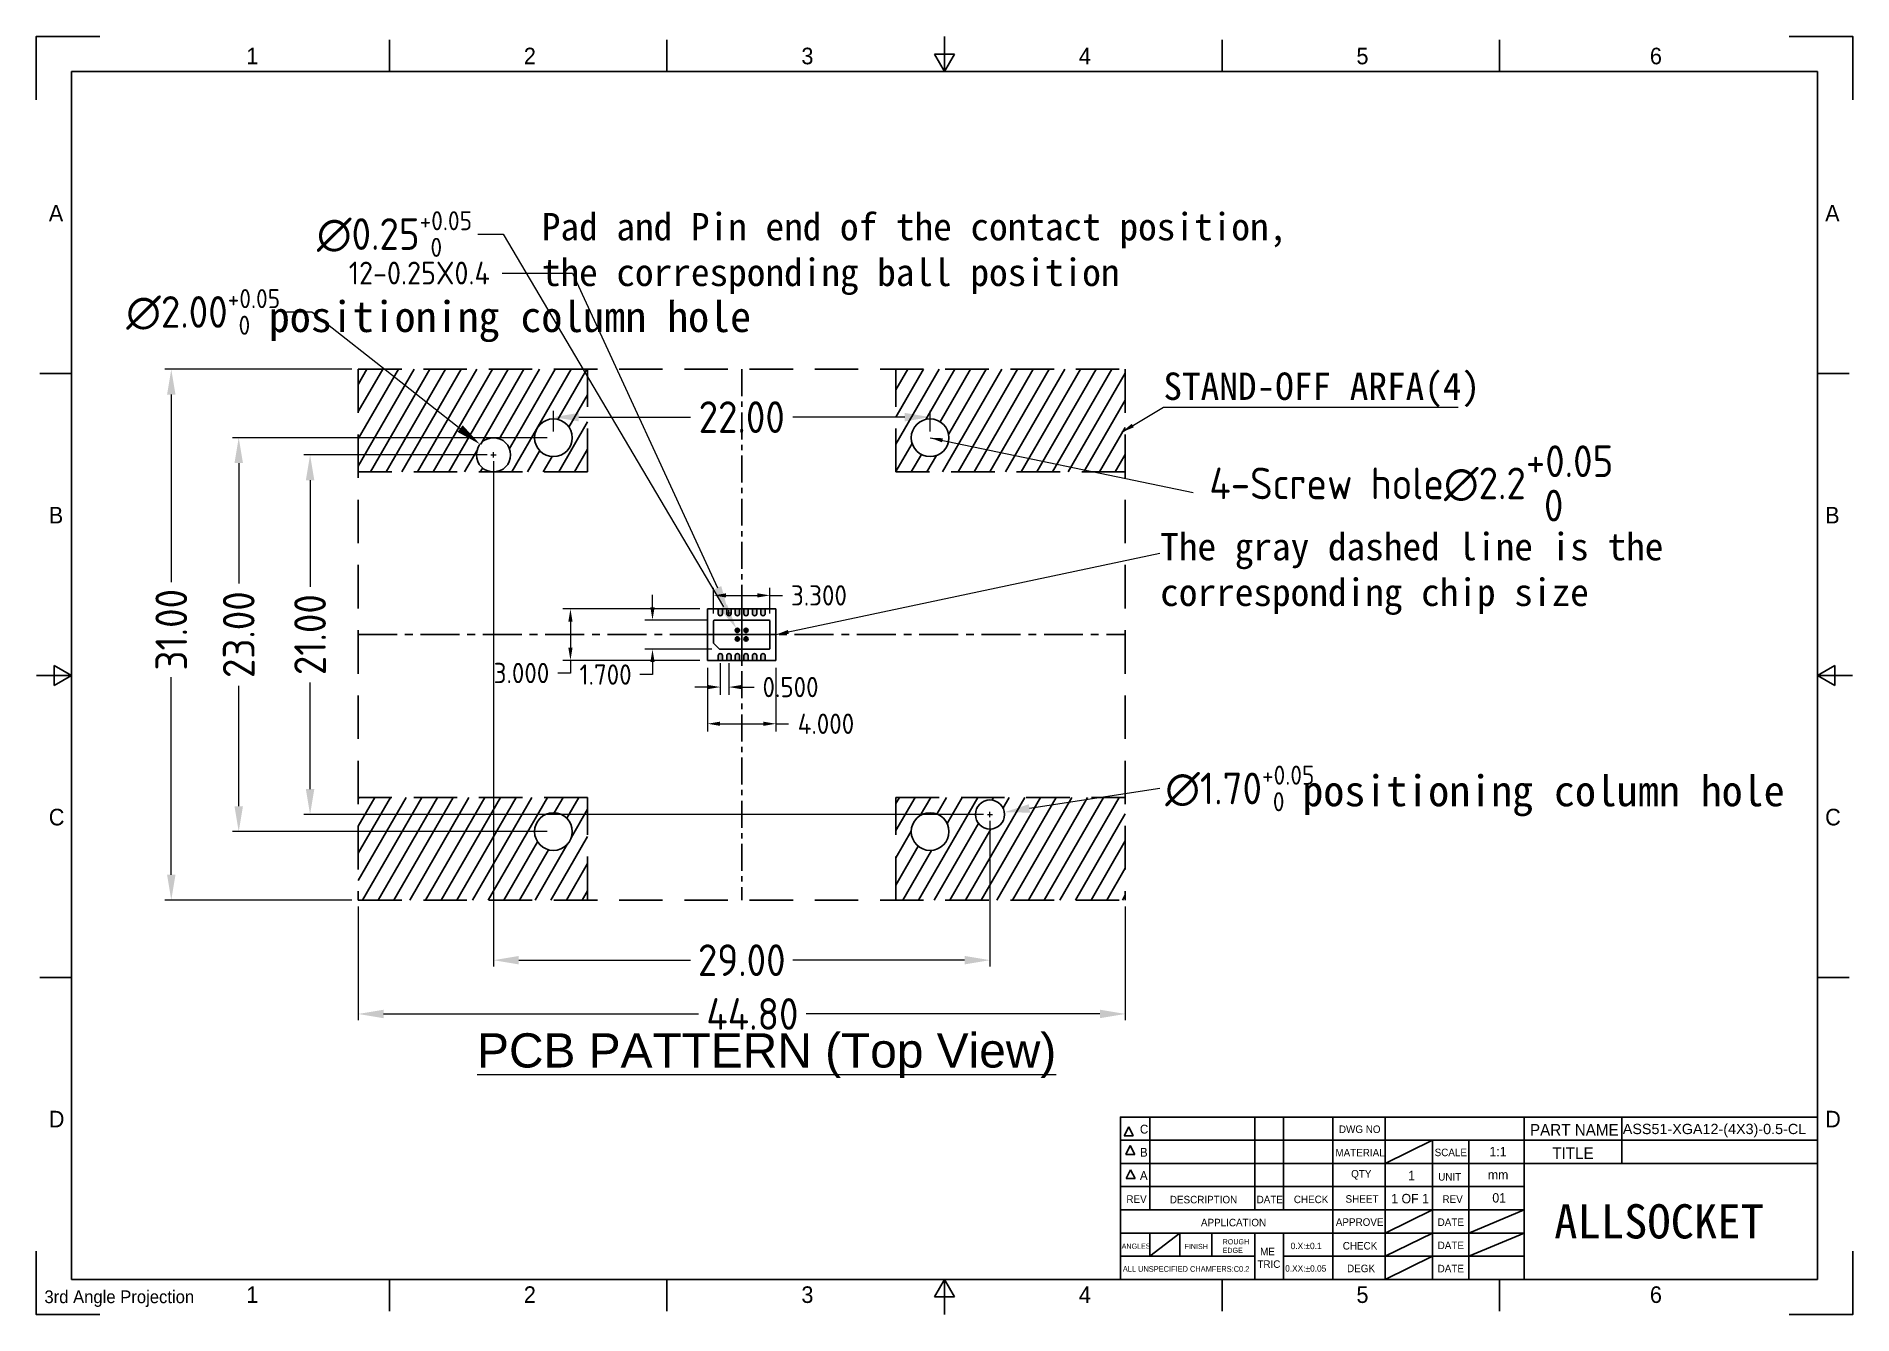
# Model space of a CAD drawing. Header units: millimetres. Extents: x 2100 to 2206, y -1285 to -1210.
import ezdxf

# ---------------------------------------------------------------- set-up
doc = ezdxf.new("R2010")
doc.units = ezdxf.units.MM
doc.header["$PDSIZE"] = -1
doc.linetypes.add('CENTER', pattern=[10.159999999999998, 6.35, -1.27, 1.27, -1.27])
doc.linetypes.add('HIDDEN', pattern=[1.905, 1.27, -0.635])
for name, color, linetype in [('DIM', 3, 'Continuous'), ('TuKuang', 7, 'Continuous'), ('翻蓋底座', 121, 'Continuous')]:
    doc.layers.add(name, color=color, linetype=linetype)
doc.styles.add('1', font='romans.shx', dxfattribs={"height": 2.5})
doc.styles.add('1111', font='isocp.shx', dxfattribs={"bigfont": 'gbcbig.shx'})
doc.styles.add('2', font='romans.shx', dxfattribs={"bigfont": 'bigfont.shx'})
doc.styles.add('GB', font='', dxfattribs={"height": 4})
doc.styles.get("Standard").update_dxf_attribs({"font": ''})
doc.styles.get('GB').set_extended_font_data('KaiTi_GB2312')
doc.styles.get('Standard').set_extended_font_data('SimSun')
doc.dimstyles.new('1111', dxfattribs={"dimtxt": 2.5, "dimasz": 0.2, "dimexe": 0.6, "dimexo": 0.6, "dimtad": 0, "dimdec": 3, "dimzin": 1, "dimdsep": 46, "dimtxsty": '1111', "dimcen": 0.2, "dimclrd": 97, "dimclre": 97, "dimclrt": 3, "dimazin": 0, "dimtfac": 1, "dimtdec": 3, "dimtofl": 0, "dimtmove": 0, "dimatfit": 3, "dimfxl": 1, "dimlwd": 5, "dimlwe": 5, "dimarcsym": 0})
doc.dimstyles.new('1111$0', dxfattribs={"dimtxt": 2.5, "dimasz": 2.5, "dimexe": 0.6, "dimexo": 0.6, "dimtad": 0, "dimdec": 3, "dimzin": 1, "dimdsep": 46, "dimtxsty": '1111', "dimcen": 0.2, "dimclrd": 97, "dimclre": 97, "dimclrt": 3, "dimazin": 0, "dimtfac": 1, "dimtdec": 3, "dimtofl": 0, "dimtmove": 0, "dimatfit": 3, "dimfxl": 1, "dimlwd": 5, "dimlwe": 5, "dimarcsym": 0})
doc.dimstyles.get("Standard").update_dxf_attribs({"dimtxt": 3.5, "dimasz": 3.5, "dimexe": 0.18, "dimexo": 0.0625, "dimgap": 0.09, "dimtad": 1, "dimdsep": 46, "dimtxsty": 'Standard', "dimcen": 0.09, "dimadec": 0, "dimazin": 0, "dimtol": 1, "dimtp": 0.01, "dimtm": 0.01, "dimtfac": 1, "dimtofl": 0, "dimtmove": 0, "dimatfit": 3, "dimfxl": 1, "dimtolj": 1, "dimarcsym": 0})

msp = doc.modelspace()

# ---------------------------------------------------------------- texts
at = {"color": 3}
for p in [(2113.926426169925, -1227.420879834154), (2174.294014998263, -1255.11150383474)]:
    msp.add_text('positioning column hole', height=1.8, dxfattribs=at).set_placement(p)
at = {"color": 3, "char_height": 1.6, "attachment_point": 1}
for s, insert in [('Pad and Pin end of the contact position, \\Pthe corresponding ball position', (2129.869286852518, -1220.467897852603)), ('STAND-OFF ARFA(4)', (2166.172677486466, -1229.785964382149)), ('The gray dashed line is the \\Pcorresponding chip size', (2165.986196308048, -1239.150109012824))]:
    msp.add_mtext(s, dxfattribs=dict(at, insert=insert))
at = {"lineweight": 9, "insert": (2126.089963462417, -1268.370390148914), "char_height": 1.9992, "attachment_point": 1}
msp.add_mtext('{\\fArial|b0|i0|c0|p34;\\LPCB PATTERN (Top View)}', dxfattribs=at)
at = {"color": 8, "lineweight": 25, "ltscale": 10, "char_height": 0.5156985232803709, "width": 0.6651222349351656, "attachment_point": 1, "style": '2'}
for s, insert in [('{\\f@Gulim|b0|i0|c134|p34;C}', (2164.80327546385, -1273.70795601479)), ('{\\f@Gulim|b0|i0|c134|p34;B}', (2164.80327546385, -1275.062601404769)), ('{\\f@Gulim|b0|i0|c134|p34;A}', (2164.80327546385, -1276.417246794748))]:
    msp.add_mtext(s, dxfattribs=dict(at, insert=insert))
at = {"color": 0, "insert": (2193.004513994072, -1273.656865912673), "char_height": 0.6, "width": 11.92098740017455, "attachment_point": 1}
msp.add_mtext('{\\fArial|b0|i0|c0|p32;\\C8;ASS51-XGA12-(4X3)-0.5-CL}', dxfattribs=at)
at = {"color": 0, "insert": (2188.998673283586, -1278.350807898361), "char_height": 2, "attachment_point": 1}
msp.add_mtext_dynamic_manual_height_columns('ALLSOCKET', width=14.89761707093385, gutter_width=15, heights=[0], dxfattribs=at)
at = {"layer": 'DIM', "color": 3, "insert": (2180.654586630198, -1236.259190442628), "char_height": 1.85, "attachment_point": 5, "style": '1111'}
msp.add_mtext('\\A1;4-Screw hole∅2.2\\S+0.05^  0;', dxfattribs=at)
at = {"layer": 'DIM', "color": 8, "linetype": 'ByBlock', "lineweight": 25, "attachment_point": 7, "style": 'GB'}
for s, insert, char_height, width in [('{\\f@Gulim|b0|i0|c134|p34;DWG NO}', (2176.427032302221, -1274.197819698129), 0.4400968429177103, 3.677455086712279), ('{\\f@Gulim|b0|i0|c134|p34;PART NAME}', (2187.582795988687, -1274.346489705596), 0.679161794626096, 5.46149207356686), ('{\\f@Gulim|b0|i0|c134|p34;MATERIAL}', (2176.2209109346, -1275.561897857637), 0.4400968429177103, 1.542391282765546), ('{\\f@Gulim|b0|i0|c134|p34;SCALE}', (2182.016607595099, -1275.55239302042), 0.4400968429177103, 1.542391282765546), ('{\\f@Gulim|b0|i0|c134|p34;1:1}', (2185.216012734099, -1275.55239302042), 0.5501210536471377, 1.325879463653193), ('{\\f@Gulim|b0|i0|c134|p34;TITLE}', (2188.887280197528, -1275.70973982322), 0.679161794626096, 3.02550051143832), ('{\\f@Gulim|b0|i0|c134|p34;  QTY}', (2176.82062056087, -1276.914082487441), 0.4400968429177103, 1.542391282765546), ('{\\f@Gulim|b0|i0|c134|p34;1}', (2180.465708800974, -1276.9513999052), 0.5501210536471377, 0.9602488576975756), ('{\\f@Gulim|b0|i0|c134|p34;UNIT}', (2182.22410804931, -1276.978317710583), 0.4400968429177103, 1.542391282765546), ('{\\f@Gulim|b0|i0|c134|p34;mm}', (2185.123125015885, -1276.907038410399), 0.5501210536471377, 1.325879463653193), ('{\\f@Gulim|b0|i0|c134|p34;REV}', (2164.013452654897, -1278.271188637594), 0.4400968429177103, 1.542391282765546), ('{\\f@Gulim|b0|i0|c134|p34;DESCRIPTION}', (2166.552537522502, -1278.307231480359), 0.4400968429177103, 1.542391282765546), ('{\\f@Gulim|b0|i0|c134|p34;DATE}', (2171.619567013149, -1278.294107935128), 0.4400968429177103, 1.542391282765546), ('{\\f@Gulim|b0|i0|c134|p34;CHECK}', (2173.792482566812, -1278.294107935128), 0.4400968429177103, 1.542391282765546), ('{\\f@Gulim|b0|i0|c134|p34;SHEET}', (2176.815113400147, -1278.26872787742), 0.4400968429177103, 1.542391282765546), ('{\\f@Gulim|b0|i0|c134|p34;1 OF 1}', (2179.48267110436, -1278.306045295179), 0.5501210536471377, 2.580992743564587), ('{\\f@Gulim|b0|i0|c134|p34;REV}', (2182.47324309021, -1278.271188637594), 0.4400968429177103, 1.542391282765546), ('{\\f@Gulim|b0|i0|c134|p34;01}', (2185.385306830156, -1278.261683800377), 0.5501210536471377, 1.325879463653193), ('{\\f@Gulim|b0|i0|c134|p34;APPLICATION}', (2168.367822772302, -1279.647124132095), 0.4400968429177103, 1.542391282765546), ('{\\f@Gulim|b0|i0|c134|p34;APPROVE}', (2176.245276970567, -1279.61978238122), 0.4400968429177103, 1.542391282765546), ('{\\f@Gulim|b0|i0|c134|p34;DATE}', (2182.191850095742, -1279.61978238122), 0.4400968429177103, 1.542391282765546), ('{\\f@Gulim|b0|i0|c134|p34;ROUGH \\PEDGE}', (2169.634041369767, -1281.198318667287), 0.3010262405557139, 1.216884228179039), ('{\\f@Gulim|b0|i0|c134|p34; ME\\PTRIC}', (2171.662999504311, -1282.07421807946), 0.4400968429177103, 1.542391282765546), ('{\\f@Gulim|b0|i0|c134|p34;0.X:%%P0.1}', (2173.607272395531, -1280.978818881562), 0.371331711211818, 2.499506749478387), ('{\\f@Gulim|b0|i0|c134|p34;CHECK}', (2176.650576424609, -1281.003398715085), 0.4400968429177103, 1.542391282765546), ('{\\f@Gulim|b0|i0|c134|p34;DATE}', (2182.191850095742, -1280.974427771199), 0.4400968429177103, 1.542391282765546), ('{\\f@Gulim|b0|i0|c134|p34;0.XX:%%P0.05}', (2173.287242089124, -1282.290658970475), 0.371331711211818, 2.786138606396905), ('{\\f@Gulim|b0|i0|c134|p34;DEGK}', (2176.90294842862, -1282.325879405576), 0.4400968429177103, 1.542391282765546), ('{\\f@Gulim|b0|i0|c134|p34;DATE}', (2182.191850095742, -1282.329073161178), 0.4400968429177103, 1.542391282765546)]:
    msp.add_mtext(s, dxfattribs=dict(at, insert=insert, char_height=char_height, width=width))
at = {"layer": 'DIM', "color": 8, "linetype": 'ByBlock', "lineweight": 9, "attachment_point": 7, "style": 'GB'}
for s, insert, char_height, width in [('{\\f@Gulim|b0|i0|c134|p34;ANGLES}', (2163.735703160661, -1280.955366233594), 0.3010262405557139, 1.631707742119865), ('{\\f@Gulim|b0|i0|c134|p34;FINISH}', (2167.407858624335, -1280.972322643484), 0.3010262405557139, 1.407908666549302), ('{\\f@Gulim|b0|i0|c134|p34;\\C8;ALL UNSPECIFIED CHAMFERS:C0.2}', (2163.80416009514, -1282.301168250332), 0.3311288646112854, 7.854367115645054)]:
    msp.add_mtext(s, dxfattribs=dict(at, insert=insert, char_height=char_height, width=width))

# ---------------------------------------------------------------- blocks, each defined once
blk = doc.blocks.new('asdf456')
at = {"color": 8}
for p, q in [((1449.217878951517, 152.963863781653), (1448.094669926448, 154.9294795755236)), ((1448.094669926448, 154.9294795755236), (1450.341087976586, 154.9294795755236)), ((1450.341087976586, 154.9294795755236), (1449.217878951517, 152.963863781653)), ((1348.080315656722, 83.24555270640407), (1348.080315656722, 85.49197075654205)), ((1348.080315656722, 85.49197075654205), (1350.045931450592, 84.36876173147311)), ((1550.355442246311, 85.49197075654205), (1548.38982645244, 84.36876173147311)), ((1550.355442246311, 83.24555270640407), (1550.355442246311, 85.49197075654205)), ((1350.045931450592, 84.36876173147311), (1348.080315656722, 83.24555270640407)), ((1548.389826452442, 84.36876173147311), (1550.355442246311, 83.24555270640407)), ((1449.217878951517, 15.77365968129391), (1448.094669926448, 13.80804388742331)), ((1450.341087976586, 13.80804388742331), (1449.217878951517, 15.77365968129402)), ((1448.094669926448, 13.80804388742331), (1450.341087976586, 13.80804388742331))]:
    blk.add_line(p, q, dxfattribs=at)
at = {"layer": 'TuKuang', "color": 8}
for p, q in [((1449.217878951517, 152.963863781653), (1449.217878951517, 156.9351591635054)), ((1386.158521979073, 152.963863781653), (1386.158521979073, 156.5741323106099)), ((1417.688200465293, 152.963863781653), (1417.688200465293, 156.5741323106099)), ((1480.747557437741, 152.963863781653), (1480.747557437741, 156.5741323106099)), ((1512.277235923961, 152.963863781653), (1512.277235923961, 156.5741323106099)), ((1350.045931450592, 15.77365968129391), (1350.045931450592, 152.963863781653)), ((1350.045931450592, 152.963863781653), (1548.389826452442, 152.963863781653)), ((1548.389826452442, 152.963863781653), (1548.389826452442, 15.77365968129391)), ((1350.045931450592, 118.6663127565632), (1346.435662921635, 118.6663127565632)), ((1548.389826452442, 118.6663127565632), (1552.000094981397, 118.6663127565632)), ((1350.045931450592, 84.36876173147346), (1346.07463606874, 84.36876173147346)), ((1548.389826452442, 84.36876173147346), (1552.361121834294, 84.36876173147346)), ((1350.045931450592, 50.07121070638367), (1346.435662921635, 50.07121070638367)), ((1548.389826452442, 50.07121070638367), (1552.000094981397, 50.07121070638367)), ((1548.389826452442, 15.77365968129391), (1350.045931450592, 15.77365968129391)), ((1386.158521979073, 15.77365968129391), (1386.158521979073, 12.16339115233711)), ((1417.688200465293, 15.77365968129391), (1417.688200465293, 12.16339115233711)), ((1449.217878951517, 15.77365968129391), (1449.217878951517, 11.80236429944148)), ((1480.747557437741, 15.77365968129391), (1480.747557437741, 12.16339115233711)), ((1512.277235923961, 15.77365968129391), (1512.277235923961, 12.16339115233711))]:
    blk.add_line(p, q, dxfattribs=at)
for points in [[(1346.045931450592, 149.7433267237393), (1346.045931450592, 156.963863781653), (1353.266468508506, 156.963863781653)], [(1552.38982645244, 149.7433267237393), (1552.38982645244, 156.963863781653), (1545.169289394528, 156.963863781653)], [(1346.045931450592, 18.99419673920749), (1346.045931450592, 11.7736596812939), (1353.266468508506, 11.7736596812939)], [(1552.38982645244, 18.99419673920749), (1552.38982645244, 11.7736596812939), (1545.169289394528, 11.7736596812939)]]:
    blk.add_lwpolyline(points, dxfattribs=at)
at = {"color": 8, "char_height": 1.884410273804812, "attachment_point": 1, "style": '1'}
for s, insert, width in [('{\\f@Gulim|b0|i0|c0|p34;1}', (1369.897206312217, 155.6725387797565), 8.30080655937914), ('{\\f@Gulim|b0|i0|c134|p34;2}', (1401.426884798438, 155.6725387797565), 8.30080655937914), ('{\\f@Gulim|b0|i0|c134|p34;3}', (1432.956563284663, 155.6725387797565), 8.30080655937914), ('{\\f@Gulim|b0|i0|c134|p34;4}', (1464.486241770885, 155.6725387797565), 8.30080655937914), ('{\\f@Gulim|b0|i0|c134|p34;5}', (1496.015920257107, 155.6725387797565), 8.30080655937914), ('{\\f@Gulim|b0|i0|c134|p34;6}', (1529.35073300781, 155.6725387797565), 8.30080655937914), ('{\\f@Gulim|b0|i0|c134|p34;A}', (1347.461025201655, 137.8211939795925), 9.041573921593452), ('{\\f@Gulim|b0|i0|c134|p34;A}', (1549.260371884242, 137.8211939795925), 9.041573921593452), ('{\\f@Gulim|b0|i0|c134|p34;B}', (1347.461025201655, 103.5236429545027), 9.041573921593452), ('{\\f@Gulim|b0|i0|c134|p34;B}', (1549.260371884242, 103.5236429545027), 9.041573921593452), ('{\\f@Gulim|b0|i0|c134|p34;C}', (1347.461025201655, 69.22609192941297), 9.041573921593452), ('{\\f@Gulim|b0|i0|c134|p34;C}', (1549.260371884242, 69.22609192941297), 9.041573921593452), ('{\\f@Gulim|b0|i0|c134|p34;D}', (1347.461025201655, 34.9285409043232), 9.041573921593452), ('{\\f@Gulim|b0|i0|c134|p34;D}', (1549.260371884242, 34.9285409043232), 9.041573921593452), ('{\\f@Gulim|b0|i0|c0|p34;1}', (1369.897206312217, 14.98886484136142), 8.30080655937914), ('{\\f@Gulim|b0|i0|c134|p34;2}', (1401.426884798438, 14.98886484136142), 8.30080655937914), ('{\\f@Gulim|b0|i0|c134|p34;3}', (1432.956563284663, 14.98886484136142), 8.30080655937914), ('{\\f@Gulim|b0|i0|c134|p34;4}', (1464.486241770885, 14.98886484136142), 8.30080655937914), ('{\\f@Gulim|b0|i0|c134|p34;5}', (1496.015920257107, 14.98886484136142), 8.30080655937914), ('{\\f@Gulim|b0|i0|c134|p34;6}', (1529.35073300781, 14.98886484136142), 8.30080655937914)]:
    blk.add_mtext(s, dxfattribs=dict(at, insert=insert, width=width))
at = {"layer": 'TuKuang', "color": 8, "lineweight": 9, "insert": (1346.964426924723, 14.52545176293767), "char_height": 1.444107411582728, "width": 18.5479455253493, "attachment_point": 1}
blk.add_mtext('{\\f@Gulim|b0|i0|c0|p34;\\C8;3rd Angle Projection}', dxfattribs=at)
blk = doc.blocks.new('*D10')
at = {"layer": 'DEFPOINTS', "color": 0, "transparency": 16777216}
for p in [(2119.145946820438, -1229.592687086859), (2108.22786801272, -1260.592687086859), (2119.145946820438, -1260.592687086859)]:
    blk.add_point(p, dxfattribs=at)
at = {"layer": 'DIM', "color": 97, "lineweight": 5, "transparency": 16777216}
for p, q in [((2118.776131820438, -1229.592687086859), (2107.85805301272, -1229.592687086859)), ((2108.22786801272, -1231.072687086859), (2108.22786801272, -1242.029561550937)), ((2108.22786801272, -1259.112687086859), (2108.22786801272, -1247.58064824385)), ((2118.776131820438, -1260.592687086859), (2107.85805301272, -1260.592687086859))]:
    blk.add_line(p, q, dxfattribs=at)
at = {"layer": 'DIM', "color": 97, "transparency": 16777216}
for points in [[(2107.981201346053, -1231.072687086859), (2108.474534679386, -1231.072687086859), (2108.22786801272, -1229.592687086859)], [(2107.981201346053, -1259.112687086859), (2108.474534679386, -1259.112687086859), (2108.22786801272, -1260.592687086859)]]:
    blk.add_solid(points, dxfattribs=at)
at = {"layer": 'DIM', "color": 3, "transparency": 16777216, "insert": (2108.22786801272, -1244.805104897393), "char_height": 1.85, "attachment_point": 5, "rotation": 90, "style": '1111'}
blk.add_mtext('31.00', dxfattribs=at)
blk = doc.blocks.new('*D3')
at = {"layer": 'DEFPOINTS', "color": 0, "transparency": 16777216}
for p in [(2140.743711767417, -1243.703623290231), (2140.848181873459, -1243.930748799461)]:
    blk.add_point(p, dxfattribs=at)
at = {"layer": 'DIM', "color": 97, "lineweight": 5, "transparency": 16777216}
for p, q in [((2127.548325939644, -1223.976996413588), (2131.670125939656, -1223.976996413588)), ((2131.670125939656, -1223.976996413588), (2140.12524873964, -1242.359040275586)), ((2140.647946820438, -1243.817186044846), (2140.943946820438, -1243.817186044846)), ((2140.795946820438, -1243.965186044846), (2140.795946820438, -1243.669186044846))]:
    blk.add_line(p, q, dxfattribs=at)
at = {"layer": 'DIM', "color": 97, "transparency": 16777216}
blk.add_solid([(2140.349345908749, -1242.25596310429), (2139.901151570533, -1242.462117446882), (2140.743711767417, -1243.703623290231)], dxfattribs=at)
at = {"layer": 'DIM', "color": 3, "transparency": 16777216, "insert": (2122.716310939645, -1223.976996413589), "char_height": 1.332, "attachment_point": 5, "style": '1111'}
blk.add_mtext('12-0.25X0.4', dxfattribs=at)
blk = doc.blocks.new('*D4')
at = {"layer": 'DEFPOINTS', "color": 0, "transparency": 16777216}
for p in [(2127.045946820439, -1234.592687086859), (2156.045946820439, -1255.592687086859), (2156.045946820439, -1264.101103531516)]:
    blk.add_point(p, dxfattribs=at)
at = {"layer": 'DIM', "color": 97, "lineweight": 5, "transparency": 16777216}
for p, q in [((2127.045946820439, -1234.962502086859), (2127.045946820439, -1264.470918531516)), ((2156.045946820439, -1255.962502086859), (2156.045946820439, -1264.470918531516)), ((2128.525946820439, -1264.101103531516), (2138.558682045047, -1264.101103531516)), ((2154.565946820439, -1264.101103531516), (2144.533211595831, -1264.101103531516))]:
    blk.add_line(p, q, dxfattribs=at)
at = {"layer": 'DIM', "color": 97, "transparency": 16777216}
for points in [[(2128.525946820439, -1263.854436864849), (2128.525946820439, -1264.347770198183), (2127.045946820439, -1264.101103531516)], [(2154.565946820439, -1263.854436864849), (2154.565946820439, -1264.347770198183), (2156.045946820439, -1264.101103531516)]]:
    blk.add_solid(points, dxfattribs=at)
at = {"layer": 'DIM', "color": 3, "transparency": 16777216, "insert": (2141.545946820439, -1264.101103531516), "char_height": 1.85, "attachment_point": 5, "style": '1111'}
blk.add_mtext('29.00', dxfattribs=at)
blk = doc.blocks.new('*D5')
at = {"layer": 'DEFPOINTS', "color": 0, "transparency": 16777216}
for p in [(2127.045946820439, -1234.592687086859), (2116.334080574893, -1255.592687086859), (2156.045946820439, -1255.592687086859)]:
    blk.add_point(p, dxfattribs=at)
at = {"layer": 'DIM', "color": 97, "lineweight": 5, "transparency": 16777216}
for p, q in [((2126.676131820439, -1234.592687086859), (2115.964265574893, -1234.592687086859)), ((2116.334080574893, -1236.072687086859), (2116.334080574893, -1242.293654567174)), ((2116.334080574893, -1254.112687086859), (2116.334080574893, -1247.891719606544)), ((2155.676131820439, -1255.592687086859), (2115.964265574893, -1255.592687086859))]:
    blk.add_line(p, q, dxfattribs=at)
at = {"layer": 'DIM', "color": 97, "transparency": 16777216}
for points in [[(2116.087413908227, -1236.072687086859), (2116.580747241559, -1236.072687086859), (2116.334080574893, -1234.592687086859)], [(2116.087413908227, -1254.112687086859), (2116.580747241559, -1254.112687086859), (2116.334080574893, -1255.592687086859)]]:
    blk.add_solid(points, dxfattribs=at)
at = {"layer": 'DIM', "color": 3, "transparency": 16777216, "insert": (2116.334080574894, -1245.092687086859), "char_height": 1.85, "attachment_point": 5, "rotation": 90, "style": '1111'}
blk.add_mtext('21.00', dxfattribs=at)
blk = doc.blocks.new('*D6')
at = {"layer": 'DEFPOINTS', "color": 0, "transparency": 16777216}
for p in [(2119.145946820438, -1260.592687086859), (2163.945946820439, -1260.592687086859), (2163.945946820439, -1267.240626159965)]:
    blk.add_point(p, dxfattribs=at)
at = {"layer": 'DIM', "color": 97, "lineweight": 5, "transparency": 16777216}
for p, q in [((2119.145946820438, -1260.962502086859), (2119.145946820438, -1267.610441159965)), ((2163.945946820439, -1260.962502086859), (2163.945946820439, -1267.610441159965)), ((2120.625946820438, -1267.240626159965), (2139.02509966863, -1267.240626159965)), ((2162.465946820439, -1267.240626159965), (2145.316186361544, -1267.240626159965))]:
    blk.add_line(p, q, dxfattribs=at)
at = {"layer": 'DIM', "color": 97, "transparency": 16777216}
for points in [[(2120.625946820438, -1266.993959493299), (2120.625946820438, -1267.487292826632), (2119.145946820438, -1267.240626159965)], [(2162.465946820439, -1266.993959493299), (2162.465946820439, -1267.487292826632), (2163.945946820439, -1267.240626159965)]]:
    blk.add_solid(points, dxfattribs=at)
at = {"layer": 'DIM', "color": 3, "transparency": 16777216, "insert": (2142.170643015087, -1267.240626159965), "char_height": 1.85, "attachment_point": 5, "style": '1111'}
blk.add_mtext('44.80', dxfattribs=at)
blk = doc.blocks.new('*D7')
at = {"layer": 'DEFPOINTS', "color": 0, "transparency": 16777216}
for p in [(2152.545946820439, -1232.39024482207), (2130.545946820439, -1233.592687086859), (2152.545946820439, -1233.592687086859)]:
    blk.add_point(p, dxfattribs=at)
at = {"layer": 'DIM', "color": 97, "lineweight": 5, "transparency": 16777216}
for p, q in [((2130.545946820439, -1233.222872086859), (2130.545946820439, -1232.02042982207)), ((2132.025946820439, -1232.39024482207), (2138.561914300754, -1232.39024482207)), ((2151.065946820439, -1232.39024482207), (2144.529979340124, -1232.39024482207)), ((2152.545946820439, -1233.222872086859), (2152.545946820439, -1232.02042982207))]:
    blk.add_line(p, q, dxfattribs=at)
at = {"layer": 'DIM', "color": 97, "transparency": 16777216}
for points in [[(2132.025946820439, -1232.143578155403), (2132.025946820439, -1232.636911488736), (2130.545946820439, -1232.39024482207)], [(2151.065946820439, -1232.143578155403), (2151.065946820439, -1232.636911488736), (2152.545946820439, -1232.39024482207)]]:
    blk.add_solid(points, dxfattribs=at)
at = {"layer": 'DIM', "color": 3, "transparency": 16777216, "insert": (2141.545946820439, -1232.39024482207), "char_height": 1.85, "attachment_point": 5, "style": '1111'}
blk.add_mtext('22.00', dxfattribs=at)
blk = doc.blocks.new('*D2')
at = {"layer": 'DEFPOINTS', "color": 0, "transparency": 16777216}
for p in [(2130.545946820439, -1233.592687086859), (2112.16755670209, -1256.592687086859), (2130.545946820439, -1256.592687086859)]:
    blk.add_point(p, dxfattribs=at)
at = {"layer": 'DIM', "color": 97, "lineweight": 5, "transparency": 16777216}
for p, q in [((2130.176131820439, -1233.592687086859), (2111.79774170209, -1233.592687086859)), ((2112.16755670209, -1235.072687086859), (2112.16755670209, -1242.108654567174)), ((2112.16755670209, -1255.112687086859), (2112.16755670209, -1248.076719606544)), ((2130.176131820439, -1256.592687086859), (2111.79774170209, -1256.592687086859))]:
    blk.add_line(p, q, dxfattribs=at)
at = {"layer": 'DIM', "color": 97, "transparency": 16777216}
for points in [[(2111.920890035424, -1235.072687086859), (2112.414223368757, -1235.072687086859), (2112.16755670209, -1233.592687086859)], [(2111.920890035424, -1255.112687086859), (2112.414223368757, -1255.112687086859), (2112.16755670209, -1256.592687086859)]]:
    blk.add_solid(points, dxfattribs=at)
at = {"layer": 'DIM', "color": 3, "transparency": 16777216, "insert": (2112.167556702091, -1245.092687086859), "char_height": 1.85, "attachment_point": 5, "rotation": 90, "style": '1111'}
blk.add_mtext('23.00', dxfattribs=at)
blk = doc.blocks.new('*D8')
at = {"layer": 'DEFPOINTS', "color": 0, "transparency": 16777216}
for p in [(2155.205756510077, -1255.721451376844), (2156.886137130799, -1255.463922796874)]:
    blk.add_point(p, dxfattribs=at)
at = {"layer": 'DIM', "color": 97, "lineweight": 5, "transparency": 16777216}
for p, q in [((2165.964672488469, -1254.072581876825), (2158.349056730016, -1255.2397214449)), ((2155.897946820438, -1255.592687086859), (2156.193946820438, -1255.592687086859)), ((2156.045946820438, -1255.740687086859), (2156.045946820438, -1255.444687086859))]:
    blk.add_line(p, q, dxfattribs=at)
at = {"layer": 'DIM', "color": 97, "transparency": 16777216}
blk.add_solid([(2158.31168983802, -1254.995901511697), (2158.386423622012, -1255.483541378103), (2156.886137130799, -1255.463922796874)], dxfattribs=at)
at = {"layer": 'DIM', "color": 3, "transparency": 16777216, "insert": (2170.640226341181, -1254.072581876825), "char_height": 1.85, "attachment_point": 5, "style": '1111'}
blk.add_mtext('\\A1;∅1.70{\\H1.110000;\\S+0.05^  0;}', dxfattribs=at)
blk = doc.blocks.new('*D9')
at = {"layer": 'DEFPOINTS', "color": 0, "transparency": 16777216}
for p in [(2126.259869155294, -1233.974559345724), (2127.832024485584, -1235.210814827994)]:
    blk.add_point(p, dxfattribs=at)
at = {"layer": 'DIM', "color": 97, "lineweight": 5, "transparency": 16777216}
for p, q in [((2114.953416453953, -1226.24758365239), (2116.433416453953, -1226.24758365239)), ((2116.433416453953, -1226.24758365239), (2125.096474210879, -1233.059730288845)), ((2126.897946820439, -1234.59268708686), (2127.19394682044, -1234.59268708686)), ((2127.04594682044, -1234.74068708686), (2127.04594682044, -1234.44468708686))]:
    blk.add_line(p, q, dxfattribs=at)
at = {"layer": 'DIM', "color": 97, "transparency": 16777216}
blk.add_solid([(2125.24894572036, -1232.865831131443), (2124.9440027014, -1233.253629446247), (2126.259869155294, -1233.974559345724)], dxfattribs=at)
at = {"layer": 'DIM', "color": 3, "transparency": 16777216, "insert": (2110.092862601241, -1226.24758365239), "char_height": 1.85, "attachment_point": 5, "style": '1111'}
blk.add_mtext('\\A1;∅2.00{\\H1.110000;\\S+0.05^  0;}', dxfattribs=at)
blk = doc.blocks.new('QEWTT')
h = blk.add_hatch(color=1)
edge = h.paths.add_edge_path()
edge.add_line((2114.749858648571, -1398.743990559105), (2114.749858648571, -1399.018990559105))
edge.add_line((2114.749858648571, -1399.018990559105), (2114.999858648571, -1399.018990559105))
edge.add_line((2114.999858648571, -1399.018990559105), (2114.999858648571, -1398.743990559105))
edge.add_arc((2114.874858648571, -1398.743990559105), 0.125, 7.016709298534877e-15, 180)
edge = h.paths.add_edge_path()
edge.add_line((2114.499858648571, -1399.018990559105), (2114.249858648571, -1399.018990559105))
edge.add_line((2114.249858648571, -1399.018990559105), (2114.249858648571, -1398.743990559105))
edge.add_arc((2114.374858648571, -1398.743990559105), 0.125, 0, 180, ccw=False)
edge.add_line((2114.499858648571, -1398.743990559105), (2114.499858648571, -1399.018990559105))
edge = h.paths.add_edge_path()
edge.add_line((2112.499858648571, -1399.018990559105), (2112.249858648571, -1399.018990559105))
edge.add_line((2112.249858648571, -1399.018990559105), (2112.249858648571, -1398.743990559105))
edge.add_arc((2112.374858648571, -1398.743990559105), 0.125, 0, 180, ccw=False)
edge.add_line((2112.499858648571, -1398.743990559105), (2112.499858648571, -1399.018990559105))
edge = h.paths.add_edge_path()
edge.add_line((2112.999858648571, -1399.018990559105), (2112.749858648571, -1399.018990559105))
edge.add_line((2112.749858648571, -1399.018990559105), (2112.749858648571, -1398.743990559105))
edge.add_arc((2112.874858648571, -1398.743990559105), 0.125, 0, 180, ccw=False)
edge.add_line((2112.999858648571, -1398.743990559105), (2112.999858648571, -1399.018990559105))
edge = h.paths.add_edge_path()
edge.add_line((2113.499858648571, -1399.018990559105), (2113.249858648571, -1399.018990559105))
edge.add_line((2113.249858648571, -1399.018990559105), (2113.249858648571, -1398.743990559105))
edge.add_arc((2113.374858648571, -1398.743990559105), 0.125, 0, 180, ccw=False)
edge.add_line((2113.499858648571, -1398.743990559105), (2113.499858648571, -1399.018990559105))
edge = h.paths.add_edge_path()
edge.add_line((2113.999858648571, -1399.018990559105), (2113.749858648571, -1399.018990559105))
edge.add_line((2113.749858648571, -1399.018990559105), (2113.749858648571, -1398.743990559105))
edge.add_arc((2113.874858648571, -1398.743990559105), 0.125, 0, 180, ccw=False)
edge.add_line((2113.999858648571, -1398.743990559105), (2113.999858648571, -1399.018990559105))
edge = h.paths.add_edge_path()
edge.add_line((2114.999858648571, -1396.018990559105), (2114.749858648571, -1396.018990559105))
edge.add_line((2114.749858648571, -1396.018990559105), (2114.749858648571, -1396.293990559105))
edge.add_arc((2114.874858648571, -1396.293990559105), 0.125, 180, 360)
edge.add_line((2114.999858648571, -1396.293990559105), (2114.999858648571, -1396.018990559105))
edge = h.paths.add_edge_path()
edge.add_line((2114.499858648571, -1396.018990559105), (2114.249858648571, -1396.018990559105))
edge.add_line((2114.249858648571, -1396.018990559105), (2114.249858648571, -1396.293990559105))
edge.add_arc((2114.374858648571, -1396.293990559105), 0.125, 180, 360)
edge.add_line((2114.499858648571, -1396.293990559105), (2114.499858648571, -1396.018990559105))
edge = h.paths.add_edge_path()
edge.add_line((2112.499858648571, -1396.018990559105), (2112.249858648571, -1396.018990559105))
edge.add_line((2112.249858648571, -1396.018990559105), (2112.249858648571, -1396.293990559105))
edge.add_arc((2112.374858648571, -1396.293990559105), 0.125, 180, 360)
edge.add_line((2112.499858648571, -1396.293990559105), (2112.499858648571, -1396.018990559105))
edge = h.paths.add_edge_path()
edge.add_line((2112.999858648571, -1396.018990559105), (2112.749858648571, -1396.018990559105))
edge.add_line((2112.749858648571, -1396.018990559105), (2112.749858648571, -1396.293990559105))
edge.add_arc((2112.874858648571, -1396.293990559105), 0.125, 180, 360)
edge.add_line((2112.999858648571, -1396.293990559105), (2112.999858648571, -1396.018990559105))
edge = h.paths.add_edge_path()
edge.add_line((2113.499858648571, -1396.018990559105), (2113.249858648571, -1396.018990559105))
edge.add_line((2113.249858648571, -1396.018990559105), (2113.249858648571, -1396.293990559105))
edge.add_arc((2113.374858648571, -1396.293990559105), 0.125, 180, 360)
edge.add_line((2113.499858648571, -1396.293990559105), (2113.499858648571, -1396.018990559105))
edge = h.paths.add_edge_path()
edge.add_line((2113.999858648571, -1396.018990559105), (2113.749858648571, -1396.018990559105))
edge.add_line((2113.749858648571, -1396.018990559105), (2113.749858648571, -1396.293990559105))
edge.add_arc((2113.874858648571, -1396.293990559105), 0.125, 180, 360)
edge.add_line((2113.999858648571, -1396.293990559105), (2113.999858648571, -1396.018990559105))
at = {"color": 0}
for p, q in [((2115.624858648571, -1396.018990559105), (2111.624858648571, -1396.018990559105)), ((2111.624858648571, -1396.018990559105), (2111.624858648571, -1399.018990559105)), ((2112.249858648571, -1396.293990559105), (2112.249858648571, -1396.018990559105)), ((2112.499858648571, -1396.018990559105), (2112.249858648571, -1396.018990559105)), ((2112.499858648571, -1396.293990559105), (2112.499858648571, -1396.018990559105)), ((2112.749858648571, -1396.293990559105), (2112.749858648571, -1396.018990559105)), ((2112.999858648571, -1396.018990559105), (2112.749858648571, -1396.018990559105)), ((2112.999858648571, -1396.293990559105), (2112.999858648571, -1396.018990559105)), ((2113.249858648571, -1396.293990559105), (2113.249858648571, -1396.018990559105)), ((2113.499858648571, -1396.018990559105), (2113.249858648571, -1396.018990559105)), ((2113.499858648571, -1396.293990559105), (2113.499858648571, -1396.018990559105)), ((2113.624858648571, -1396.018990559105), (2113.624858648571, -1399.018990559105)), ((2113.749858648571, -1396.293990559105), (2113.749858648571, -1396.018990559105)), ((2113.999858648571, -1396.018990559105), (2113.749858648571, -1396.018990559105)), ((2113.999858648571, -1396.293990559105), (2113.999858648571, -1396.018990559105)), ((2114.249858648571, -1396.293990559105), (2114.249858648571, -1396.018990559105)), ((2114.499858648571, -1396.018990559105), (2114.249858648571, -1396.018990559105)), ((2114.499858648571, -1396.293990559105), (2114.499858648571, -1396.018990559105)), ((2114.749858648571, -1396.293990559105), (2114.749858648571, -1396.018990559105)), ((2114.999858648571, -1396.018990559105), (2114.749858648571, -1396.018990559105)), ((2114.999858648571, -1396.293990559105), (2114.999858648571, -1396.018990559105)), ((2115.624858648571, -1399.018990559105), (2115.624858648571, -1396.018990559105)), ((2111.97485864857, -1396.718990559105), (2111.97485864857, -1398.018990559106)), ((2115.224858648571, -1396.668990559105), (2112.02485864857, -1396.668990559105)), ((2115.274858648571, -1396.718990559105), (2115.274858648571, -1398.318990559105)), ((2115.624858648571, -1397.518990559105), (2111.624858648571, -1397.518990559105)), ((2112.32485864857, -1398.368990559105), (2111.97485864857, -1398.018990559106)), ((2111.624858648571, -1399.018990559105), (2115.624858648571, -1399.018990559105)), ((2112.249858648571, -1398.743990559105), (2112.249858648571, -1399.018990559105)), ((2112.499858648571, -1399.018990559105), (2112.249858648571, -1399.018990559105)), ((2115.224858648571, -1398.368990559105), (2112.32485864857, -1398.368990559105)), ((2112.499858648571, -1398.743990559105), (2112.499858648571, -1399.018990559105)), ((2112.749858648571, -1398.743990559105), (2112.749858648571, -1399.018990559105)), ((2112.999858648571, -1399.018990559105), (2112.749858648571, -1399.018990559105)), ((2112.999858648571, -1398.743990559105), (2112.999858648571, -1399.018990559105)), ((2113.249858648571, -1398.743990559105), (2113.249858648571, -1399.018990559105)), ((2113.499858648571, -1399.018990559105), (2113.249858648571, -1399.018990559105)), ((2113.499858648571, -1398.743990559105), (2113.499858648571, -1399.018990559105)), ((2113.749858648571, -1398.743990559105), (2113.749858648571, -1399.018990559105)), ((2113.999858648571, -1399.018990559105), (2113.749858648571, -1399.018990559105)), ((2113.999858648571, -1398.743990559105), (2113.999858648571, -1399.018990559105)), ((2114.249858648571, -1398.743990559105), (2114.249858648571, -1399.018990559105)), ((2114.499858648571, -1399.018990559105), (2114.249858648571, -1399.018990559105)), ((2114.499858648571, -1398.743990559105), (2114.499858648571, -1399.018990559105)), ((2114.749858648571, -1398.743990559105), (2114.749858648571, -1399.018990559105)), ((2114.999858648571, -1399.018990559105), (2114.749858648571, -1399.018990559105)), ((2114.999858648571, -1398.743990559105), (2114.999858648571, -1399.018990559105))]:
    blk.add_line(p, q, dxfattribs=at)
for centre, radius, start, end in [((2112.02485864857, -1396.718990559105), 0.05, 90, 179.9999999999887), ((2112.374858648571, -1396.293990559105), 0.125, 180, 7.016709298534877e-15), ((2112.874858648571, -1396.293990559105), 0.125, 180, 7.016709298534877e-15), ((2113.374858648571, -1396.293990559105), 0.125, 180, 7.016709298534877e-15), ((2113.874858648571, -1396.293990559105), 0.125, 180, 7.016709298534877e-15), ((2114.374858648571, -1396.293990559105), 0.125, 180, 7.016709298534877e-15), ((2114.874858648571, -1396.293990559105), 0.125, 180, 7.016709298534877e-15), ((2115.224858648571, -1396.718990559105), 0.05, 7.016709298534877e-15, 90), ((2112.374858648571, -1398.743990559105), 0.125, 7.016709298534877e-15, 180), ((2112.874858648571, -1398.743990559105), 0.125, 7.016709298534877e-15, 180), ((2113.374858648571, -1398.743990559105), 0.125, 7.016709298534877e-15, 180), ((2113.874858648571, -1398.743990559105), 0.125, 7.016709298534877e-15, 180), ((2114.374858648571, -1398.743990559105), 0.125, 7.016709298534877e-15, 180), ((2114.874858648571, -1398.743990559105), 0.125, 7.016709298534877e-15, 180), ((2115.224858648571, -1398.318990559105), 0.05, 270, 7.016709298534877e-15)]:
    blk.add_arc(centre, radius, start, end, dxfattribs=at)
blk = doc.blocks.new('*D14')
at = {"layer": 'DEFPOINTS', "color": 0, "transparency": 16777216}
for p in [(2141.232304792942, -1244.735101342746), (2141.359588847934, -1244.950272830971)]:
    blk.add_point(p, dxfattribs=at)
at = {"layer": 'DIM', "color": 97, "lineweight": 5, "transparency": 16777216}
for p, q in [((2126.125631384231, -1221.699446192484), (2127.605631384231, -1221.699446192484)), ((2127.605631384231, -1221.699446192484), (2140.478783187394, -1243.461286132454)), ((2141.147946820438, -1244.842687086858), (2141.443946820438, -1244.842687086858)), ((2141.295946820438, -1244.990687086858), (2141.295946820438, -1244.694687086858))]:
    blk.add_line(p, q, dxfattribs=at)
at = {"layer": 'DIM', "color": 97, "transparency": 16777216}
blk.add_solid([(2140.691085722442, -1243.335699198196), (2140.266480652345, -1243.586873066712), (2141.232304792942, -1244.735101342746)], dxfattribs=at)
at = {"layer": 'DIM', "color": 3, "transparency": 16777216, "insert": (2121.26507753152, -1221.699446192484), "char_height": 1.85, "attachment_point": 5, "style": '1111'}
blk.add_mtext('\\A1;∅0.25{\\H1.110000;\\S+0.05^  0;}', dxfattribs=at)
blk = doc.blocks.new('*D15')
at = {"color": 97, "lineweight": 5, "transparency": 16777216}
for p, q in [((2139.895946820438, -1243.848687086859), (2139.895946820438, -1242.355640748602)), ((2140.635946820437, -1242.799640748602), (2142.455946820439, -1242.799640748602)), ((2143.195946820439, -1243.848687086859), (2143.195946820439, -1242.355640748602)), ((2143.195946820439, -1242.799640748602), (2143.935946820439, -1242.799640748602))]:
    blk.add_line(p, q, dxfattribs=at)
at = {"color": 97, "transparency": 16777216}
for points in [[(2140.635946820437, -1242.676307415269), (2140.635946820437, -1242.922974081936), (2139.895946820438, -1242.799640748602)], [(2142.455946820439, -1242.676307415269), (2142.455946820439, -1242.922974081936), (2143.195946820439, -1242.799640748602)]]:
    blk.add_solid(points, dxfattribs=at)
at = {"layer": 'DEFPOINTS', "color": 0, "transparency": 16777216}
for p in [(2143.195946820439, -1242.799640748602), (2139.895946820438, -1244.292687086859), (2143.195946820439, -1244.292687086859)]:
    blk.add_point(p, dxfattribs=at)
at = {"color": 3, "transparency": 16777216, "insert": (2146.056512962171, -1242.799640748602), "char_height": 1.184, "attachment_point": 5, "style": '1111'}
blk.add_mtext('3.300', dxfattribs=at)
blk = doc.blocks.new('*D16')
at = {"color": 97, "lineweight": 5, "transparency": 16777216}
for p, q in [((2136.33477695246, -1243.502687086859), (2136.33477695246, -1242.762687086859)), ((2139.501946820438, -1244.242687086859), (2135.89077695246, -1244.242687086859)), ((2139.801946820438, -1245.942687086859), (2135.89077695246, -1245.942687086859)), ((2136.33477695246, -1247.422687086859), (2135.594776952461, -1247.422687086859)), ((2136.33477695246, -1246.682687086859), (2136.33477695246, -1247.422687086859))]:
    blk.add_line(p, q, dxfattribs=at)
at = {"color": 97, "transparency": 16777216}
for points in [[(2136.211443619127, -1243.502687086859), (2136.458110285794, -1243.502687086859), (2136.33477695246, -1244.242687086859)], [(2136.211443619127, -1246.682687086859), (2136.458110285794, -1246.682687086859), (2136.33477695246, -1245.942687086859)]]:
    blk.add_solid(points, dxfattribs=at)
at = {"layer": 'DEFPOINTS', "color": 0, "transparency": 16777216}
for p in [(2139.945946820438, -1244.242687086859), (2136.33477695246, -1245.942687086859), (2140.245946820438, -1245.942687086859)]:
    blk.add_point(p, dxfattribs=at)
at = {"color": 3, "transparency": 16777216, "insert": (2133.592610810728, -1247.422687086859), "char_height": 1.184, "attachment_point": 5, "style": '1111'}
blk.add_mtext('1.700', dxfattribs=at)
blk = doc.blocks.new('*D11')
at = {"color": 97, "lineweight": 5, "transparency": 16777216}
for p, q in [((2139.101946820439, -1243.592687086859), (2131.099093761891, -1243.592687086859)), ((2131.543093761891, -1244.332687086859), (2131.543093761891, -1245.852687086859)), ((2131.543093761891, -1247.332687086859), (2130.803093761891, -1247.332687086859)), ((2139.101946820439, -1246.592687086859), (2131.099093761891, -1246.592687086859)), ((2131.543093761891, -1246.592687086859), (2131.543093761891, -1247.332687086859))]:
    blk.add_line(p, q, dxfattribs=at)
at = {"color": 97, "transparency": 16777216}
for points in [[(2131.419760428557, -1244.332687086859), (2131.666427095224, -1244.332687086859), (2131.543093761891, -1243.592687086859)], [(2131.419760428557, -1245.852687086859), (2131.666427095224, -1245.852687086859), (2131.543093761891, -1246.592687086859)]]:
    blk.add_solid(points, dxfattribs=at)
at = {"layer": 'DEFPOINTS', "color": 0, "transparency": 16777216}
for p in [(2139.545946820439, -1243.592687086859), (2131.543093761891, -1246.592687086859), (2139.545946820439, -1246.592687086859)]:
    blk.add_point(p, dxfattribs=at)
at = {"color": 3, "transparency": 16777216, "insert": (2128.682527620159, -1247.332687086859), "char_height": 1.184, "attachment_point": 5, "style": '1111'}
blk.add_mtext('3.000', dxfattribs=at)
blk = doc.blocks.new('*D12')
at = {"color": 97, "lineweight": 5, "transparency": 16777216}
for p, q in [((2139.545946820439, -1247.036687086859), (2139.545946820439, -1250.739555208868)), ((2143.545946820439, -1247.036687086859), (2143.545946820439, -1250.739555208868)), ((2140.285946820439, -1250.295555208868), (2142.805946820439, -1250.295555208868)), ((2143.545946820439, -1250.295555208868), (2144.285946820439, -1250.295555208868))]:
    blk.add_line(p, q, dxfattribs=at)
at = {"color": 97, "transparency": 16777216}
for points in [[(2140.285946820439, -1250.172221875534), (2140.285946820439, -1250.418888542201), (2139.545946820439, -1250.295555208868)], [(2142.805946820439, -1250.172221875534), (2142.805946820439, -1250.418888542201), (2143.545946820439, -1250.295555208868)]]:
    blk.add_solid(points, dxfattribs=at)
at = {"layer": 'DEFPOINTS', "color": 0, "transparency": 16777216}
for p in [(2139.545946820439, -1246.592687086859), (2143.545946820439, -1246.592687086859), (2143.545946820439, -1250.295555208868)]:
    blk.add_point(p, dxfattribs=at)
at = {"color": 3, "transparency": 16777216, "insert": (2146.465712962171, -1250.295555208868), "char_height": 1.184, "attachment_point": 5, "style": '1111'}
blk.add_mtext('4.000', dxfattribs=at)
blk = doc.blocks.new('*D13')
at = {"color": 97, "lineweight": 5, "transparency": 16777216}
for p, q in [((2140.295946820439, -1246.761687086859), (2140.295946820439, -1248.596650505512)), ((2140.795946820439, -1246.761687086859), (2140.795946820439, -1248.596650505512)), ((2139.555946820439, -1248.152650505512), (2138.815946820439, -1248.152650505512)), ((2141.535946820439, -1248.152650505512), (2142.275946820439, -1248.152650505512))]:
    blk.add_line(p, q, dxfattribs=at)
at = {"color": 97, "transparency": 16777216}
for points in [[(2139.555946820439, -1248.029317172179), (2139.555946820439, -1248.275983838846), (2140.295946820439, -1248.152650505512)], [(2141.535946820439, -1248.029317172179), (2141.535946820439, -1248.275983838846), (2140.795946820439, -1248.152650505512)]]:
    blk.add_solid(points, dxfattribs=at)
at = {"layer": 'DEFPOINTS', "color": 0, "transparency": 16777216}
for p in [(2140.295946820439, -1246.317687086859), (2140.795946820439, -1246.317687086859), (2140.795946820439, -1248.152650505512)]:
    blk.add_point(p, dxfattribs=at)
at = {"color": 3, "transparency": 16777216, "insert": (2144.396979103904, -1248.152650505512), "char_height": 1.184, "attachment_point": 5, "style": '1111'}
blk.add_mtext('0.500', dxfattribs=at)

# ---------------------------------------------------------------- dimensions: what is measured, and where the dimension line sits
at = {"color": 0}
for base, p1, p2, picture, middle in [((2143.195946820439, -1242.799640748602), (2139.895946820438, -1244.292687086859), (2143.195946820439, -1244.292687086859), '*D15', (2146.056512962171, -1242.799640748602)), ((2140.795946820439, -1248.152650505512), (2140.295946820439, -1246.317687086859), (2140.795946820439, -1246.317687086859), '*D13', (2144.396979103904, -1248.152650505512)), ((2143.545946820439, -1250.295555208868), (2139.545946820439, -1246.592687086859), (2143.545946820439, -1246.592687086859), '*D12', (2146.465712962171, -1250.295555208868))]:
    dim = msp.add_linear_dim(base=base, p1=p1, p2=p2, dimstyle='Standard', override={"dimscale": 0.74, "dimtxt": 1.6, "dimasz": 1, "dimexe": 0.6, "dimexo": 0.6, "dimgap": 0.625, "dimtad": 0, "dimtih": 1, "dimtoh": 1, "dimdec": 3, "dimzin": 1, "dimtxsty": '1111', "dimcen": 0.2, "dimclrd": 97, "dimclre": 97, "dimclrt": 3, "dimadec": 2, "dimtol": 0, "dimtp": 0, "dimtm": 0, "dimtdec": 3, "dimtolj": 0, "dimlwd": 5, "dimlwe": 5}, dxfattribs=at)
    dim.commit()
    dim.dimension.update_dxf_attribs({"geometry": picture, "text_midpoint": middle})
for base, p1, p2, picture, middle in [((2136.33477695246, -1245.942687086859), (2139.945946820438, -1244.242687086859), (2140.245946820438, -1245.942687086859), '*D16', (2133.592610810728, -1247.422687086859)), ((2131.543093761891, -1246.592687086859), (2139.545946820439, -1243.592687086859), (2139.545946820439, -1246.592687086859), '*D11', (2128.682527620159, -1247.332687086859))]:
    dim = msp.add_linear_dim(base=base, p1=p1, p2=p2, angle=90, dimstyle='Standard', override={"dimscale": 0.74, "dimtxt": 1.6, "dimasz": 1, "dimexe": 0.6, "dimexo": 0.6, "dimgap": 0.625, "dimtad": 0, "dimtih": 1, "dimtoh": 1, "dimdec": 3, "dimzin": 1, "dimtxsty": '1111', "dimcen": 0.2, "dimclrd": 97, "dimclre": 97, "dimclrt": 3, "dimadec": 2, "dimtol": 0, "dimtp": 0, "dimtm": 0, "dimtdec": 3, "dimtolj": 0, "dimlwd": 5, "dimlwe": 5}, dxfattribs=at)
    dim.commit()
    dim.dimension.update_dxf_attribs({"geometry": picture, "text_midpoint": middle})
at = {"layer": 'DIM'}
for p1, p2, picture, middle in [((2141.359588847934, -1244.950272830971), (2141.232304792942, -1244.735101342746), '*D14', (2121.26507753152, -1221.699446192484)), ((2127.832024485584, -1235.210814827994), (2126.259869155294, -1233.974559345724), '*D9', (2110.092862601241, -1226.24758365239)), ((2155.205756510077, -1255.721451376844), (2156.886137130799, -1255.463922796874), '*D8', (2165.964672488469, -1254.072581876825))]:
    dim = msp.add_diameter_dim_2p(p1=p1, p2=p2, dimstyle='1111', override={"dimscale": 0.74, "dimasz": 2, "dimexe": 0.49975, "dimexo": 0.49975, "dimgap": 0.49975, "dimtoh": 1, "dimdec": 2, "dimtol": 1, "dimtp": 0.05, "dimtfac": 0.6, "dimtolj": 1}, dxfattribs=at)
    dim.commit()
    dim.dimension.update_dxf_attribs({"geometry": picture, "text_midpoint": middle, "dimtype": 131})
dim = msp.add_diameter_dim_2p(p1=(2140.848181873459, -1243.930748799461), p2=(2140.743711767417, -1243.703623290231), text='12-0.25X0.4', dimstyle='1111', override={"dimscale": 0.74, "dimtxt": 1.8, "dimasz": 2, "dimexe": 0.49975, "dimexo": 0.49975, "dimgap": 0.49975, "dimtoh": 1, "dimdec": 2, "dimtdec": 2}, dxfattribs=at)
dim.commit()
dim.dimension.update_dxf_attribs({"geometry": '*D3', "text_midpoint": (2122.716310939645, -1223.976996413589), "dimtype": 131})
for base, p1, p2, picture, middle in [((2108.22786801272, -1260.592687086859), (2119.145946820438, -1229.592687086859), (2119.145946820438, -1260.592687086859), '*D10', (2108.22786801272, -1244.805104897393)), ((2116.334080574893, -1255.592687086859), (2127.045946820439, -1234.592687086859), (2156.045946820439, -1255.592687086859), '*D5', (2116.334080574894, -1245.092687086859))]:
    dim = msp.add_linear_dim(base=base, p1=p1, p2=p2, angle=90, dimstyle='1111$0', override={"dimscale": 0.74, "dimasz": 2, "dimexe": 0.49975, "dimexo": 0.49975, "dimgap": 0.49975, "dimtoh": 1, "dimdec": 2, "dimtdec": 2}, dxfattribs=at)
    dim.commit()
    dim.dimension.update_dxf_attribs({"geometry": picture, "text_midpoint": middle, "dimtype": 128})
at = {"layer": 'DIM', "color": 1}
dim = msp.add_linear_dim(base=(2152.545946820439, -1232.39024482207), p1=(2130.545946820439, -1233.592687086859), p2=(2152.545946820439, -1233.592687086859), dimstyle='1111$0', override={"dimscale": 0.74, "dimasz": 2, "dimexe": 0.49975, "dimexo": 0.49975, "dimgap": 0.49975, "dimdec": 2, "dimtdec": 2}, dxfattribs=at)
dim.commit()
dim.dimension.update_dxf_attribs({"geometry": '*D7', "text_midpoint": (2141.545946820439, -1232.39024482207)})
dim = msp.add_linear_dim(base=(2112.16755670209, -1256.592687086859), p1=(2130.545946820439, -1233.592687086859), p2=(2130.545946820439, -1256.592687086859), angle=90, dimstyle='1111$0', override={"dimscale": 0.74, "dimasz": 2, "dimexe": 0.49975, "dimexo": 0.49975, "dimgap": 0.49975, "dimdec": 2, "dimtdec": 2}, dxfattribs=at)
dim.commit()
dim.dimension.update_dxf_attribs({"geometry": '*D2', "text_midpoint": (2112.167556702091, -1245.092687086859)})
at = {"layer": 'DIM'}
for base, p1, p2, picture, middle in [((2156.045946820439, -1264.101103531516), (2127.045946820439, -1234.592687086859), (2156.045946820439, -1255.592687086859), '*D4', (2141.545946820439, -1264.101103531516)), ((2163.945946820439, -1267.240626159965), (2119.145946820438, -1260.592687086859), (2163.945946820439, -1260.592687086859), '*D6', (2142.170643015087, -1267.240626159965))]:
    dim = msp.add_linear_dim(base=base, p1=p1, p2=p2, dimstyle='1111$0', override={"dimscale": 0.74, "dimasz": 2, "dimexe": 0.49975, "dimexo": 0.49975, "dimgap": 0.49975, "dimtoh": 1, "dimdec": 2, "dimtdec": 2}, dxfattribs=at)
    dim.commit()
    dim.dimension.update_dxf_attribs({"geometry": picture, "text_midpoint": middle, "dimtype": 128})

# ---------------------------------------------------------------- hatches: boundary and pattern name
h = msp.add_hatch()
h.set_pattern_fill('ANSI31', color=0, scale=0.25, angle=15, style=0)
h.set_pattern_definition([(59.99999999999999, (1326.71908202194, -1210.767387695291), (-0.6874076642538981, 0.3968750000000001), [])])
edge = h.paths.add_edge_path(flags=16)
edge.add_arc((2130.545946820439, -1233.592687086859), 1.1, 0, 360)
edge = h.paths.add_edge_path(flags=16)
edge.add_arc((2127.045946820439, -1234.592687086859), 0.975, 0, 360)
h.paths.add_polyline_path([(2119.145946820438, -1229.592687086859), (2132.545946818339, -1229.592687086859), (2132.545946818339, -1235.592687086859), (2119.145946820438, -1235.592687086859)])
h = msp.add_hatch()
h.set_pattern_fill('ANSI31', color=256, scale=0.25, angle=15, style=0)
h.set_pattern_definition([(59.99999999999999, (1316.617024844564, -1186.135007589238), (-0.6874076642538981, 0.3968750000000001), [])])
edge = h.paths.add_edge_path(flags=16)
edge.add_arc((2152.545946820439, -1233.592687086859), 1.1, 0, 360)
h.paths.add_polyline_path([(2163.945946820439, -1235.592687086859), (2150.545946822639, -1235.592687086859), (2150.545946822639, -1229.592687086859), (2163.945946820439, -1229.592687086859)])
h = msp.add_hatch(color=1)
edge = h.paths.add_edge_path()
edge.add_arc((2141.295946820439, -1244.842687086859), 0.125, 0, 360)
edge = h.paths.add_edge_path()
edge.add_arc((2141.795946820439, -1244.842687086859), 0.125, 0, 360)
edge = h.paths.add_edge_path()
edge.add_arc((2141.295946820439, -1245.342687086859), 0.125, 0, 360)
edge = h.paths.add_edge_path()
edge.add_arc((2141.795946820439, -1245.342687086859), 0.125, 0, 360)
h = msp.add_hatch()
h.set_pattern_fill('ANSI31', color=256, scale=0.25, angle=15, style=0)
h.set_pattern_definition([(59.99999999999999, (1321.946337835923, -1294.038101713964), (-0.6874076642538981, 0.3968750000000001), [])])
edge = h.paths.add_edge_path(flags=16)
edge.add_arc((2130.545946820439, -1256.592687086859), 1.1, 0, 360)
h.paths.add_polyline_path([(2132.545946818339, -1260.592687086859), (2132.545946818339, -1254.592687086859), (2119.145946820438, -1254.592687086859), (2119.145946820438, -1260.592687086859)])
h = msp.add_hatch()
h.set_pattern_fill('ANSI31', color=256, scale=0.25, angle=15, style=0)
h.set_pattern_definition([(59.99999999999999, (1269.915877591797, -1219.731414350942), (-0.6874076642538981, 0.3968750000000001), [])])
edge = h.paths.add_edge_path(flags=16)
edge.add_arc((2156.045946820439, -1255.592687086859), 0.825, 0, 360)
edge = h.paths.add_edge_path(flags=16)
edge.add_arc((2152.545946820439, -1256.592687086859), 1.1, 0, 360)
h.paths.add_polyline_path([(2150.545946822639, -1260.592687086859), (2163.945946820439, -1260.592687086859), (2163.945946820439, -1254.592687086859), (2150.545946822639, -1254.592687086859)])

# ---------------------------------------------------------------- linework, layer by layer
at = {"linetype": 'HIDDEN', "ltscale": 2}
for p, q in [((2119.145946820438, -1229.592687086859), (2163.945946820439, -1229.592687086859)), ((2119.145946820438, -1229.592687086859), (2119.145946820438, -1260.592687086859)), ((2132.545946818339, -1235.592687086859), (2132.545946818339, -1229.592687086859)), ((2150.545946822639, -1235.592687086859), (2150.545946822639, -1229.592687086859)), ((2163.945946820439, -1229.592687086859), (2163.945946820439, -1260.592687086859)), ((2132.545946818339, -1235.592687086859), (2119.145946820438, -1235.592687086859)), ((2163.945946820439, -1235.592687086859), (2150.545946822639, -1235.592687086859)), ((2132.545946818339, -1254.592687086859), (2119.145946820438, -1254.592687086859)), ((2132.545946818339, -1260.592687086859), (2132.545946818339, -1254.592687086859)), ((2150.545946822639, -1260.592687086859), (2150.545946822639, -1254.592687086859)), ((2150.545946822639, -1254.592687086859), (2163.945946820439, -1254.592687086859)), ((2119.145946820438, -1260.592687086859), (2163.945946820439, -1260.592687086859))]:
    msp.add_line(p, q, dxfattribs=at)
at = {"color": 1, "linetype": 'CENTER', "ltscale": 0.248}
msp.add_line((2141.545946820439, -1229.592687086859), (2141.545946820439, -1260.592687086859), dxfattribs=at)
at = {"color": 1, "linetype": 'CENTER', "ltscale": 0.3584000000000014}
msp.add_line((2119.145946820438, -1245.092687086859), (2163.945946820439, -1245.092687086859), dxfattribs=at)
at = {"color": 8, "lineweight": 25, "ltscale": 10}
for p, q in [((2163.88602016173, -1274.36033665223), (2164.14636755464, -1273.839641866411)), ((2164.14636755464, -1273.839641866411), (2164.406714947551, -1274.36033665223)), ((2163.978999555286, -1275.449392365992), (2164.239346948196, -1274.928697580172)), ((2164.239346948196, -1274.928697580172), (2164.499694341106, -1275.449392365992)), ((2164.001180232796, -1276.854131009704), (2164.261527625707, -1276.333436223884)), ((2164.261527625707, -1276.333436223884), (2164.521875018618, -1276.854131009704))]:
    msp.add_line(p, q, dxfattribs=at)
at = {"color": 8}
for p, q in [((2165.391396711837, -1273.261052704401), (2165.391396711837, -1278.679634264315)), ((2171.522254257252, -1273.261052704401), (2171.522254257252, -1278.679634264315)), ((2173.183990894776, -1273.261052704401), (2173.183990894776, -1278.679634264315)), ((2176.071738443655, -1273.261052704401), (2176.071738443655, -1282.743570434251)), ((2179.125868428894, -1273.261052704401), (2179.125868428894, -1282.743570434251)), ((2187.236267412698, -1282.743570434251), (2187.236267412698, -1273.261052704401)), ((2192.945293441482, -1273.261052704401), (2192.945293441482, -1275.970343484358)), ((2204.375504349436, -1274.615698094379), (2163.665558441157, -1274.615698094379)), ((2179.125868428894, -1275.970343484358), (2181.888591498194, -1274.615698094379)), ((2181.888591498194, -1274.615698094379), (2181.888591498194, -1282.743570434251)), ((2184.006437694633, -1274.615698094379), (2184.006437694633, -1282.743570434251)), ((2176.071738443655, -1275.970343484358), (2163.665558441157, -1275.970343484358)), ((2204.375504349436, -1275.970343484358), (2176.071738443655, -1275.970343484358)), ((2187.236267412698, -1277.324988874336), (2163.665558441157, -1277.324988874336)), ((2187.236267412698, -1278.679634264315), (2163.665558441157, -1278.679634264315)), ((2179.125868428894, -1280.034279654293), (2181.888591498194, -1278.679634264315)), ((2184.006437694633, -1280.034279654293), (2187.236267412698, -1278.679634264315)), ((2187.236267412698, -1280.034279654293), (2163.665558441157, -1280.034279654293)), ((2165.391396711837, -1280.034279654293), (2165.391396711837, -1281.388925044272)), ((2165.391396711837, -1281.388925044272), (2167.127423998263, -1280.034279654293)), ((2167.127423998263, -1280.034279654293), (2167.127423998263, -1281.388925044272)), ((2168.993423470591, -1280.034279654293), (2168.993423470591, -1281.388925044272)), ((2171.522254257252, -1280.034279654293), (2171.522254257252, -1282.743570434251)), ((2173.183990894776, -1280.034279654293), (2173.183990894776, -1282.743570434251)), ((2179.125868428894, -1281.388925044272), (2181.888591498194, -1280.034279654293)), ((2184.006437694633, -1281.388925044272), (2187.236267412698, -1280.034279654293)), ((2171.522254257252, -1281.388925044272), (2163.665558441157, -1281.388925044272)), ((2187.236267412698, -1281.388925044272), (2173.183990894776, -1281.388925044272)), ((2179.125868428894, -1282.743570434251), (2181.888591498194, -1281.388925044272))]:
    msp.add_line(p, q, dxfattribs=at)
msp.add_lwpolyline([(2204.375504349437, -1282.743570434251), (2204.375504349437, -1273.261052704401), (2163.665558441158, -1273.261052704401), (2163.665558441158, -1282.743570434251)], close=True, dxfattribs=at)
at = {"color": 8, "lineweight": 25, "ltscale": 10}
for points in [[(2164.40671494755, -1274.36033665223), (2163.88602016173, -1274.36033665223)], [(2164.499694341105, -1275.449392365993), (2163.978999555286, -1275.449392365993)], [(2164.521875018616, -1276.854131009704), (2164.001180232796, -1276.854131009704)]]:
    msp.add_lwpolyline(points, dxfattribs=at)
at = {"color": 1}
for centre, radius in [((2127.045946820439, -1234.592687086859), 1), ((2156.045946820438, -1255.592687086859), 0.85)]:
    msp.add_circle(centre, radius, dxfattribs=at)
at = {"color": 0}
for centre in [(2141.295946820439, -1244.842687086859), (2141.295946820439, -1245.342687086859), (2141.795946820439, -1244.842687086859), (2141.795946820439, -1245.342687086859)]:
    msp.add_circle(centre, 0.125, dxfattribs=at)
at = {"layer": 'TuKuang', "color": 8}
msp.add_lwpolyline([(2159.797238105921, -1282.743570434251), (2203.661445138497, -1282.743570434251)], dxfattribs=at)
at = {"layer": '翻蓋底座', "color": 3, "linetype": 'Continuous'}
for centre in [(2130.545946820439, -1233.592687086859), (2152.545946820439, -1233.592687086859), (2130.545946820439, -1256.592687086859), (2152.545946820439, -1256.592687086859)]:
    msp.add_circle(centre, 1.1, dxfattribs=at)

# ---------------------------------------------------------------- block references
at = {"xscale": 0.5141226318764893, "yscale": 0.5141226318764893, "zscale": 0.5141226318764893}
msp.add_blockref('asdf456', (1408.313251603367, -1290.853165863917), dxfattribs=at)
at = {"color": 0}
msp.add_blockref('QEWTT', (27.92108817186795, 152.4263034722462), dxfattribs=at)

msp.set_redraw_order([(e.dxf.handle, doc.entitydb.next_handle()) for e in msp.query("TEXT MTEXT ATTDEF DIMENSION ARC_DIMENSION")])  # texts and dimensions are drawn at this point

# ---------------------------------------------------------------- leaders
for points in [[(2163.751742311468, -1233.261899526159), (2166.172677486466, -1231.812631048815), (2183.384572954004, -1231.812631048815)], [(2152.545946820439, -1233.592687086859), (2167.919437344575, -1236.789419145897)], [(2143.545946820439, -1245.092687086859), (2165.963978215301, -1240.326835323625)]]:
    msp.add_leader(points, dimstyle='1111', override={"dimscale": 0.74, "dimtxt": 1.6, "dimasz": 1, "dimgap": 0.625, "dimtad": 0, "dimtoh": 1, "dimdec": 2, "dimtdec": 2})

doc.saveas('drawing.dxf')
